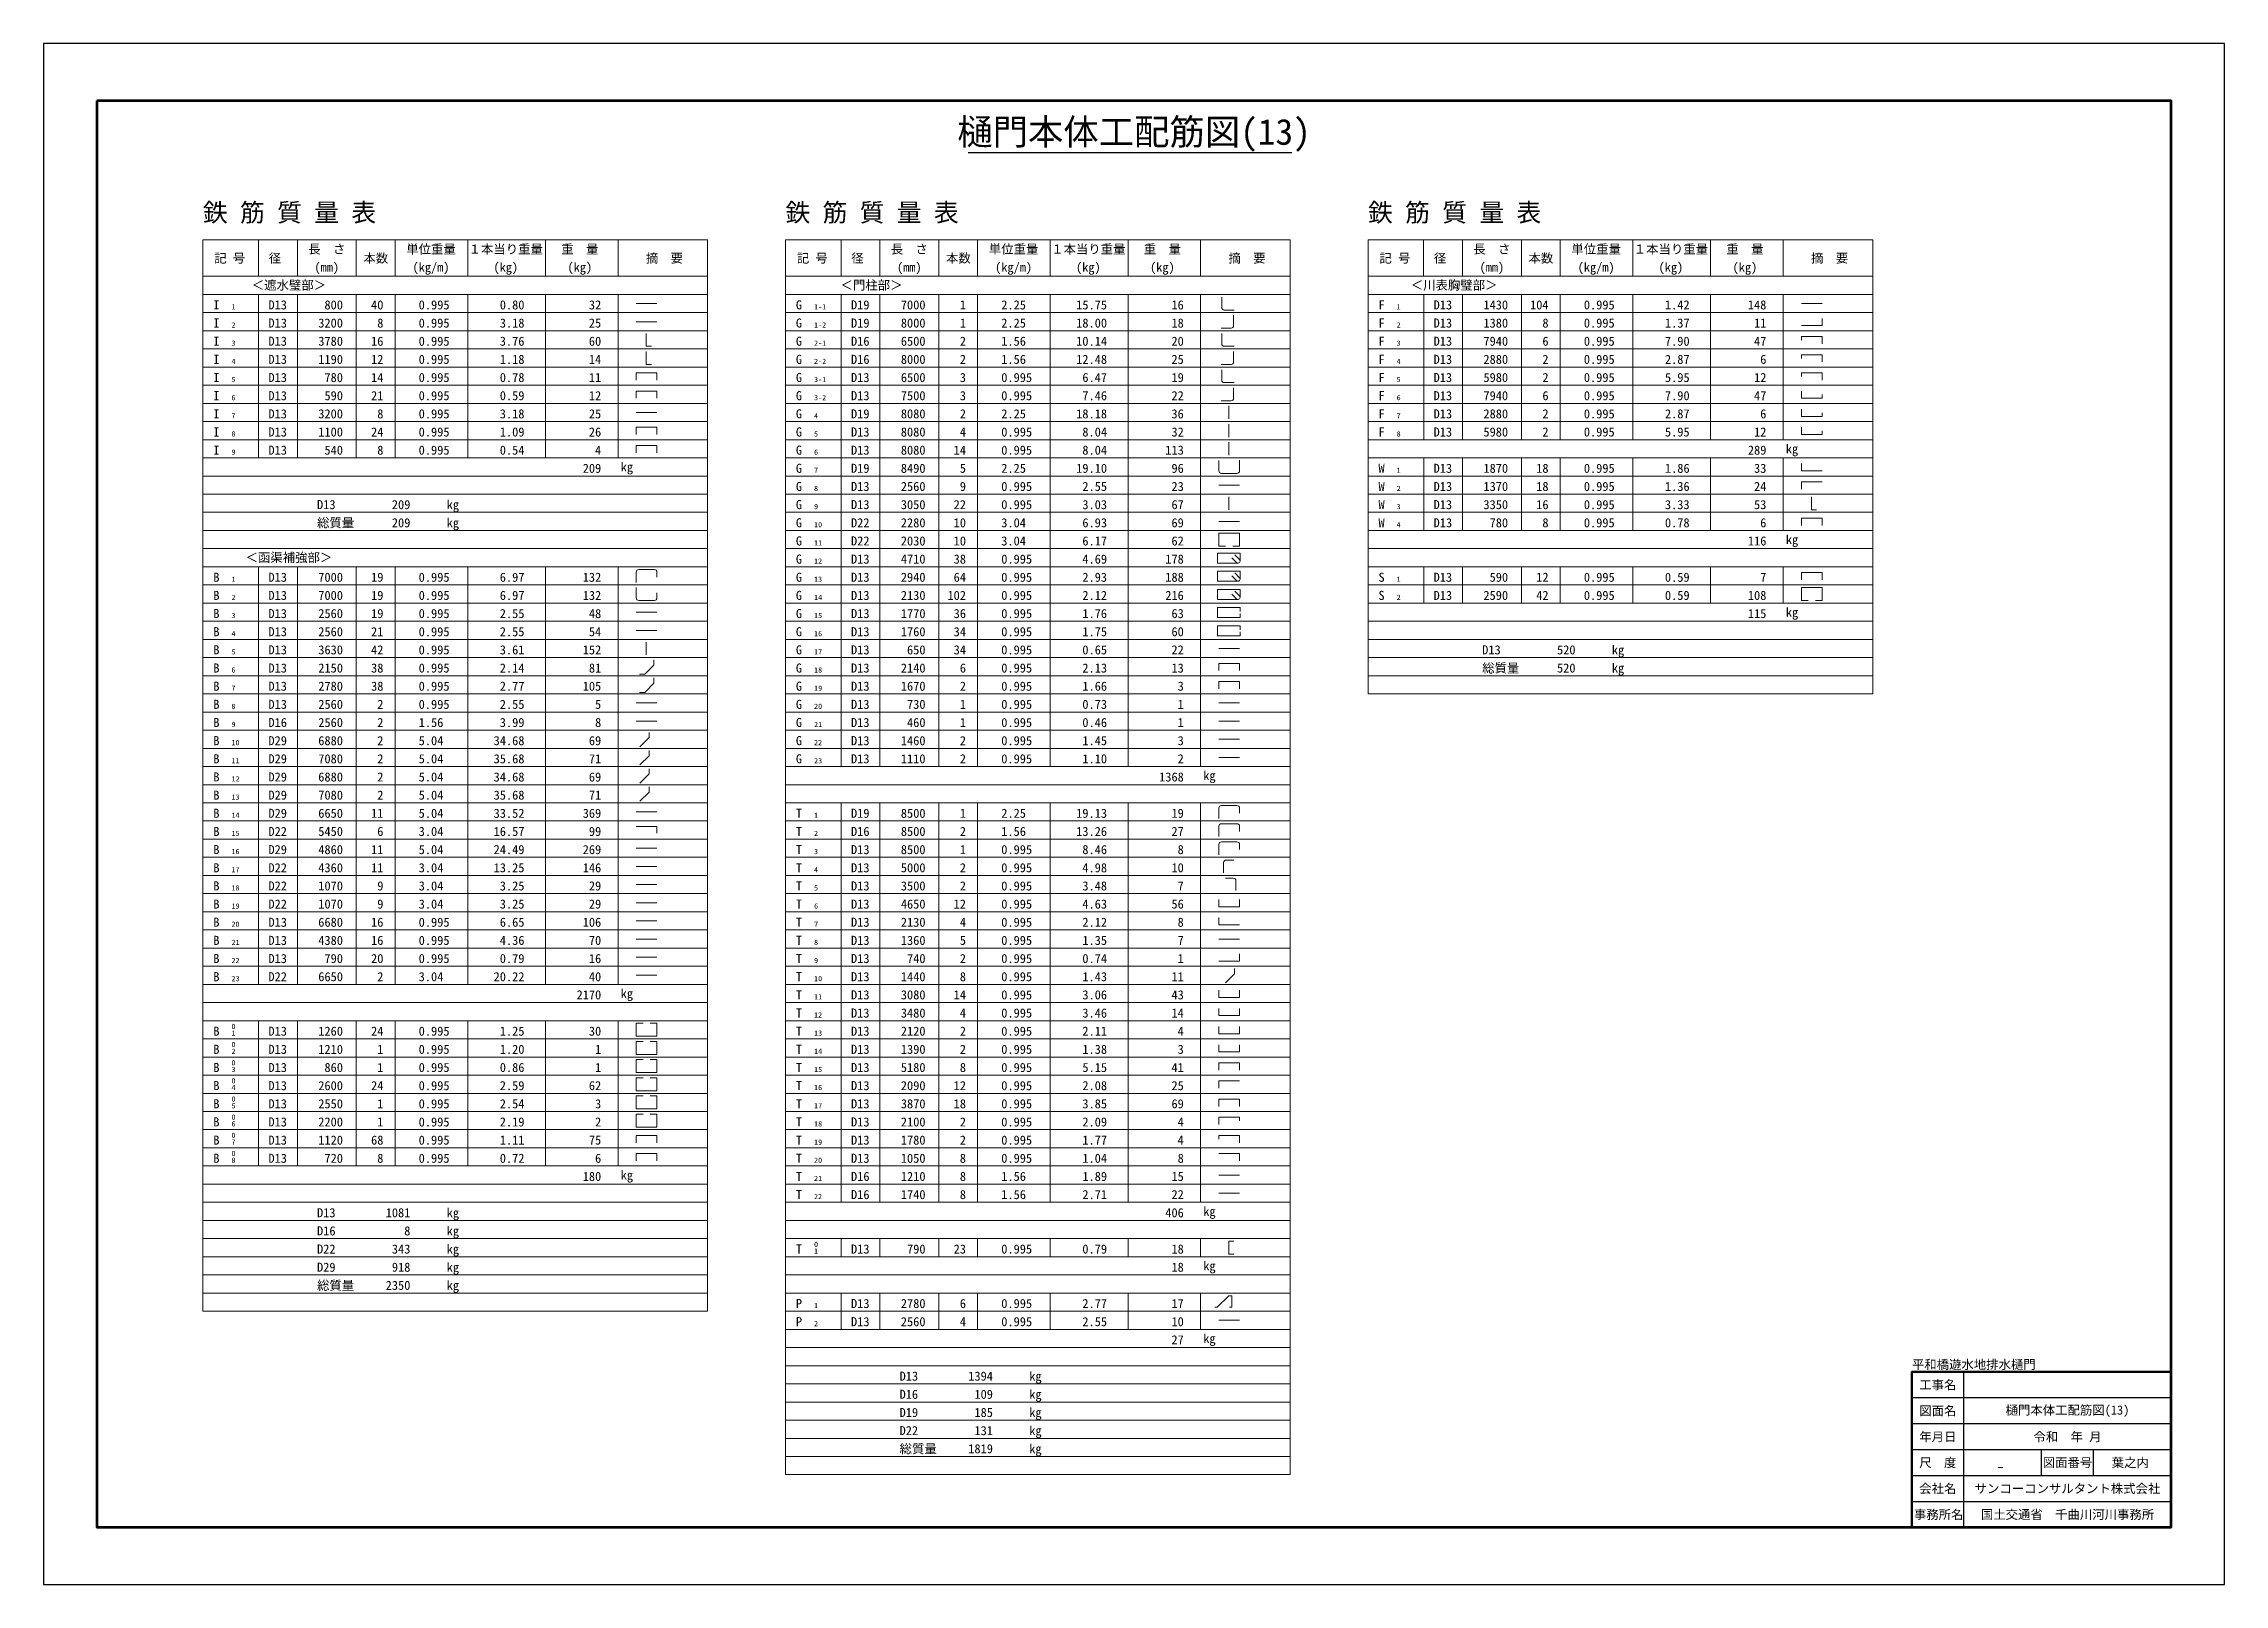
# Model space of a CAD drawing. Header units: millimetres. Extents: x 169470 to 758170, y -17820 to 11880.
# Drawn here: x 674070 to 716120, y -17820 to 11880 of the extents above; entities that cross this region are included whole.
import ezdxf
from ezdxf.enums import TextEntityAlignment as Align

# ---------------------------------------------------------------- set-up
doc = ezdxf.new("R2010")
doc.units = ezdxf.units.MM
doc.header["$LTSCALE"] = 50
doc.layers.get('Defpoints').update_dxf_attribs({"color": 151})
for name, color, linetype, lineweight in [('D-MTR-TXT', 7, 'Continuous', 13), ('D-STR-TXT', 7, 'Continuous', 13), ('D-TTL', 2, 'Continuous', 140), ('D-TTL-FRAM', 2, 'Continuous', 50), ('D-TTL-LINE', 7, 'Continuous', 25), ('D-TTL-TXT', 7, 'Continuous', 25)]:
    doc.layers.add(name, color=color, linetype=linetype, lineweight=lineweight)
doc.styles.add('MS ゴシック', font='MS Gothic.ttf')
doc.styles.add('YOKO_GOTHIC', font='MS Gothic.ttf')

msp = doc.modelspace()

# ---------------------------------------------------------------- texts
at = {"layer": 'D-MTR-TXT', "style": 'MS ゴシック'}
for s, p in [('＜遮水璧部＞', (678800.25, 7228.7)), ('＜門柱部＞', (690033.48, 7228.7)), ('＜川表胸璧部＞', (701266.93, 7228.7)), ('＜函渠補強部＞', (678800.25, 1978.7))]:
    msp.add_text(s, height=175, dxfattribs=at).set_placement(p, align=Align.MIDDLE)
for s, height, p in [('I ', 175, (677341.68, 6756.64)), ('1', 100, (677691.68, 6756.64)), ('0.995', 175, (681301.68, 6756.64)), ('G ', 175, (688574.91, 6756.64)), ('1-1', 100, (688924.91, 6756.64)), ('2.25 ', 175, (692534.91, 6756.64)), ('F ', 175, (699808.37, 6756.64)), ('1', 100, (700158.37, 6756.64)), ('0.995', 175, (703768.37, 6756.64)), ('I ', 175, (677341.68, 6406.64)), ('2', 100, (677691.68, 6406.64)), ('0.995', 175, (681301.68, 6406.64)), ('G ', 175, (688574.91, 6406.64)), ('1-2', 100, (688924.91, 6406.64)), ('2.25 ', 175, (692534.91, 6406.64)), ('F ', 175, (699808.37, 6406.64)), ('2', 100, (700158.37, 6406.64)), ('0.995', 175, (703768.37, 6406.64)), ('I ', 175, (677341.68, 6056.64)), ('3', 100, (677691.68, 6056.64)), ('0.995', 175, (681301.68, 6056.64)), ('G ', 175, (688574.91, 6056.64)), ('2-1', 100, (688924.91, 6056.64)), ('1.56 ', 175, (692534.91, 6056.64)), ('F ', 175, (699808.37, 6056.64)), ('3', 100, (700158.37, 6056.64)), ('0.995', 175, (703768.37, 6056.64)), ('I ', 175, (677341.68, 5706.64)), ('I ', 175, (677341.68, 5356.64)), ('4', 100, (677691.68, 5706.64)), ('0.995', 175, (681301.68, 5706.64)), ('0.995', 175, (681301.68, 5356.64)), ('G ', 175, (688574.91, 5706.64)), ('G ', 175, (688574.91, 5356.64)), ('2-2', 100, (688924.91, 5706.64)), ('0.995', 175, (692534.91, 5356.64)), ('1.56 ', 175, (692534.91, 5706.64)), ('F ', 175, (699808.37, 5706.64)), ('F ', 175, (699808.37, 5356.64)), ('4', 100, (700158.37, 5706.64)), ('0.995', 175, (703768.37, 5706.64)), ('0.995', 175, (703768.37, 5356.64)), ('I ', 175, (677341.68, 5006.64)), ('5', 100, (677691.68, 5356.64)), ('6', 100, (677691.68, 5006.64)), ('0.995', 175, (681301.68, 5006.64)), ('G ', 175, (688574.91, 5006.64)), ('3-1', 100, (688924.91, 5356.64)), ('3-2', 100, (688924.91, 5006.64)), ('0.995', 175, (692534.91, 5006.64)), ('F ', 175, (699808.37, 5006.64)), ('5', 100, (700158.37, 5356.64)), ('6', 100, (700158.37, 5006.64)), ('0.995', 175, (703768.37, 5006.64)), ('I ', 175, (677341.68, 4656.64)), ('7', 100, (677691.68, 4656.64)), ('0.995', 175, (681301.68, 4656.64)), ('G ', 175, (688574.91, 4656.64)), ('4', 100, (688924.91, 4656.64)), ('2.25 ', 175, (692534.91, 4656.64)), ('F ', 175, (699808.37, 4656.64)), ('7', 100, (700158.37, 4656.64)), ('0.995', 175, (703768.37, 4656.64)), ('I ', 175, (677341.68, 4306.64)), ('8', 100, (677691.68, 4306.64)), ('0.995', 175, (681301.68, 4306.64)), ('G ', 175, (688574.91, 4306.64)), ('5', 100, (688924.91, 4306.64)), ('0.995', 175, (692534.91, 4306.64)), ('F ', 175, (699808.37, 4306.64)), ('8', 100, (700158.37, 4306.64)), ('0.995', 175, (703768.37, 4306.64)), ('I ', 175, (677341.68, 3956.64)), ('9', 100, (677691.68, 3956.64)), ('0.995', 175, (681301.68, 3956.64)), ('G ', 175, (688574.91, 3956.64)), ('G ', 175, (688574.91, 3606.64)), ('6', 100, (688924.91, 3956.64)), ('0.995', 175, (692534.91, 3956.64)), ('G ', 175, (688574.91, 3256.64)), ('7', 100, (688924.91, 3606.64)), ('2.25 ', 175, (692534.91, 3606.64)), ('0.995', 175, (692534.91, 3256.64)), ('W ', 175, (699808.37, 3606.64)), ('W ', 175, (699808.37, 3256.64)), ('1', 100, (700158.37, 3606.64)), ('0.995', 175, (703768.37, 3606.64)), ('0.995', 175, (703768.37, 3256.64)), ('D13', 175, (679341.68, 2906.64)), ('kg', 175, (681841.68, 2906.64)), ('G ', 175, (688574.91, 2906.64)), ('8', 100, (688924.91, 3256.64)), ('9', 100, (688924.91, 2906.64)), ('0.995', 175, (692534.91, 2906.64)), ('W ', 175, (699808.37, 2906.64)), ('3', 100, (700158.37, 2906.64)), ('2', 100, (700158.37, 3256.64)), ('0.995', 175, (703768.37, 2906.64)), ('総質量', 175, (679341.68, 2556.64)), ('kg', 175, (681841.68, 2556.64)), ('G ', 175, (688574.91, 2556.64)), ('10', 100, (688924.91, 2556.64)), ('3.04 ', 175, (692534.91, 2556.64)), ('W ', 175, (699808.37, 2556.64)), ('4', 100, (700158.37, 2556.64)), ('0.995', 175, (703768.37, 2556.64)), ('G ', 175, (688574.91, 2206.64)), ('11', 100, (688924.91, 2206.64)), ('3.04 ', 175, (692534.91, 2206.64)), ('G ', 175, (688574.91, 1856.64)), ('G ', 175, (688574.91, 1506.64)), ('12', 100, (688924.91, 1856.64)), ('0.995', 175, (692534.91, 1856.64)), ('S ', 175, (699808.37, 1506.64)), ('B ', 175, (677341.68, 1506.64)), ('B ', 175, (677341.68, 1156.64)), ('1', 100, (677691.68, 1506.64)), ('0.995', 175, (681301.68, 1506.64)), ('0.995', 175, (681301.68, 1156.64)), ('G ', 175, (688574.91, 1156.64)), ('13', 100, (688924.91, 1506.64)), ('0.995', 175, (692534.91, 1506.64)), ('0.995', 175, (692534.91, 1156.64)), ('S ', 175, (699808.37, 1156.64)), ('1', 100, (700158.37, 1506.64)), ('0.995', 175, (703768.37, 1506.64)), ('0.995', 175, (703768.37, 1156.64)), ('B ', 175, (677341.68, 806.64)), ('3', 100, (677691.68, 806.64)), ('2', 100, (677691.68, 1156.64)), ('0.995', 175, (681301.68, 806.64)), ('G ', 175, (688574.91, 806.64)), ('14', 100, (688924.91, 1156.64)), ('15', 100, (688924.91, 806.64)), ('0.995', 175, (692534.91, 806.64)), ('2', 100, (700158.37, 1156.64)), ('B ', 175, (677341.68, 456.64)), ('4', 100, (677691.68, 456.64)), ('0.995', 175, (681301.68, 456.64)), ('G ', 175, (688574.91, 456.64)), ('16', 100, (688924.91, 456.64)), ('0.995', 175, (692534.91, 456.64)), ('B ', 175, (677341.68, 106.64)), ('5', 100, (677691.68, 106.64)), ('0.995', 175, (681301.68, 106.64)), ('G ', 175, (688574.91, 106.64)), ('17', 100, (688924.91, 106.64)), ('0.995', 175, (692534.91, 106.64)), ('D13', 175, (701808.37, 106.64)), ('kg', 175, (704308.37, 106.64)), ('B ', 175, (677341.68, -243.36)), ('B ', 175, (677341.68, -593.36)), ('6', 100, (677691.68, -243.36)), ('0.995', 175, (681301.68, -243.36)), ('0.995', 175, (681301.68, -593.36)), ('G ', 175, (688574.91, -243.36)), ('G ', 175, (688574.91, -593.36)), ('18', 100, (688924.91, -243.36)), ('0.995', 175, (692534.91, -243.36)), ('0.995', 175, (692534.91, -593.36)), ('総質量', 175, (701808.37, -243.36)), ('kg', 175, (704308.37, -243.36)), ('B ', 175, (677341.68, -943.36)), ('7', 100, (677691.68, -593.36)), ('0.995', 175, (681301.68, -943.36)), ('G ', 175, (688574.91, -943.36)), ('19', 100, (688924.91, -593.36)), ('0.995', 175, (692534.91, -943.36)), ('B ', 175, (677341.68, -1293.36)), ('8', 100, (677691.68, -943.36)), ('9', 100, (677691.68, -1293.36)), ('1.56 ', 175, (681301.68, -1293.36)), ('G ', 175, (688574.91, -1293.36)), ('20', 100, (688924.91, -943.36)), ('21', 100, (688924.91, -1293.36)), ('0.995', 175, (692534.91, -1293.36)), ('B ', 175, (677341.68, -1643.36)), ('10', 100, (677691.68, -1643.36)), ('5.04 ', 175, (681301.68, -1643.36)), ('G ', 175, (688574.91, -1643.36)), ('22', 100, (688924.91, -1643.36)), ('0.995', 175, (692534.91, -1643.36)), ('B ', 175, (677341.68, -1993.36)), ('11', 100, (677691.68, -1993.36)), ('5.04 ', 175, (681301.68, -1993.36)), ('G ', 175, (688574.91, -1993.36)), ('23', 100, (688924.91, -1993.36)), ('0.995', 175, (692534.91, -1993.36)), ('B ', 175, (677341.68, -2343.36)), ('B ', 175, (677341.68, -2693.36)), ('12', 100, (677691.68, -2343.36)), ('5.04 ', 175, (681301.68, -2343.36)), ('5.04 ', 175, (681301.68, -2693.36)), ('B ', 175, (677341.68, -3043.36)), ('13', 100, (677691.68, -2693.36)), ('5.04 ', 175, (681301.68, -3043.36)), ('T ', 175, (688574.91, -3043.36)), ('2.25 ', 175, (692534.91, -3043.36)), ('B ', 175, (677341.68, -3393.36)), ('14', 100, (677691.68, -3043.36)), ('15', 100, (677691.68, -3393.36)), ('3.04 ', 175, (681301.68, -3393.36)), ('T ', 175, (688574.91, -3393.36)), ('2', 100, (688924.91, -3393.36)), ('1', 100, (688924.91, -3043.36)), ('1.56 ', 175, (692534.91, -3393.36)), ('B ', 175, (677341.68, -3743.36)), ('16', 100, (677691.68, -3743.36)), ('5.04 ', 175, (681301.68, -3743.36)), ('T ', 175, (688574.91, -3743.36)), ('3', 100, (688924.91, -3743.36)), ('0.995', 175, (692534.91, -3743.36)), ('B ', 175, (677341.68, -4093.36)), ('17', 100, (677691.68, -4093.36)), ('3.04 ', 175, (681301.68, -4093.36)), ('T ', 175, (688574.91, -4093.36)), ('4', 100, (688924.91, -4093.36)), ('0.995', 175, (692534.91, -4093.36)), ('B ', 175, (677341.68, -4443.36)), ('B ', 175, (677341.68, -4793.36)), ('18', 100, (677691.68, -4443.36)), ('3.04 ', 175, (681301.68, -4443.36)), ('3.04 ', 175, (681301.68, -4793.36)), ('T ', 175, (688574.91, -4443.36)), ('T ', 175, (688574.91, -4793.36)), ('5', 100, (688924.91, -4443.36)), ('0.995', 175, (692534.91, -4443.36)), ('0.995', 175, (692534.91, -4793.36)), ('B ', 175, (677341.68, -5143.36)), ('20', 100, (677691.68, -5143.36)), ('19', 100, (677691.68, -4793.36)), ('0.995', 175, (681301.68, -5143.36)), ('T ', 175, (688574.91, -5143.36)), ('6', 100, (688924.91, -4793.36)), ('0.995', 175, (692534.91, -5143.36)), ('B ', 175, (677341.68, -5493.36)), ('21', 100, (677691.68, -5493.36)), ('0.995', 175, (681301.68, -5493.36)), ('T ', 175, (688574.91, -5493.36)), ('8', 100, (688924.91, -5493.36)), ('7', 100, (688924.91, -5143.36)), ('0.995', 175, (692534.91, -5493.36)), ('B ', 175, (677341.68, -5843.36)), ('22', 100, (677691.68, -5843.36)), ('0.995', 175, (681301.68, -5843.36)), ('T ', 175, (688574.91, -5843.36)), ('9', 100, (688924.91, -5843.36)), ('0.995', 175, (692534.91, -5843.36)), ('B ', 175, (677341.68, -6193.36)), ('23', 100, (677691.68, -6193.36)), ('3.04 ', 175, (681301.68, -6193.36)), ('T ', 175, (688574.91, -6193.36)), ('10', 100, (688924.91, -6193.36)), ('0.995', 175, (692534.91, -6193.36)), ('T ', 175, (688574.91, -6543.36)), ('T ', 175, (688574.91, -6893.36)), ('11', 100, (688924.91, -6543.36)), ('0.995', 175, (692534.91, -6543.36)), ('0.995', 175, (692534.91, -6893.36)), ('B ', 175, (677341.68, -7243.36)), ('0', 100, (677691.68, -7113.36)), ('1', 100, (677691.68, -7243.36)), ('0.995', 175, (681301.68, -7243.36)), ('T ', 175, (688574.91, -7243.36)), ('12', 100, (688924.91, -6893.36)), ('13', 100, (688924.91, -7243.36)), ('0.995', 175, (692534.91, -7243.36)), ('B ', 175, (677341.68, -7593.36)), ('2', 100, (677691.68, -7593.36)), ('0', 100, (677691.68, -7463.36)), ('0.995', 175, (681301.68, -7593.36)), ('T ', 175, (688574.91, -7593.36)), ('14', 100, (688924.91, -7593.36)), ('0.995', 175, (692534.91, -7593.36)), ('B ', 175, (677341.68, -7943.36)), ('3', 100, (677691.68, -7943.36)), ('0', 100, (677691.68, -7813.36)), ('0.995', 175, (681301.68, -7943.36)), ('T ', 175, (688574.91, -7943.36)), ('15', 100, (688924.91, -7943.36)), ('0.995', 175, (692534.91, -7943.36)), ('B ', 175, (677341.68, -8293.36)), ('4', 100, (677691.68, -8293.36)), ('0', 100, (677691.68, -8163.36)), ('0.995', 175, (681301.68, -8293.36)), ('T ', 175, (688574.91, -8293.36)), ('16', 100, (688924.91, -8293.36)), ('0.995', 175, (692534.91, -8293.36)), ('B ', 175, (677341.68, -8643.36)), ('B ', 175, (677341.68, -8993.36)), ('5', 100, (677691.68, -8643.36)), ('0', 100, (677691.68, -8513.36)), ('0', 100, (677691.68, -8863.36)), ('0.995', 175, (681301.68, -8643.36)), ('0.995', 175, (681301.68, -8993.36)), ('T ', 175, (688574.91, -8643.36)), ('T ', 175, (688574.91, -8993.36)), ('17', 100, (688924.91, -8643.36)), ('0.995', 175, (692534.91, -8643.36)), ('0.995', 175, (692534.91, -8993.36)), ('B ', 175, (677341.68, -9343.36)), ('0', 100, (677691.68, -9213.36)), ('6', 100, (677691.68, -8993.36)), ('7', 100, (677691.68, -9343.36)), ('0.995', 175, (681301.68, -9343.36)), ('T ', 175, (688574.91, -9343.36)), ('18', 100, (688924.91, -8993.36)), ('19', 100, (688924.91, -9343.36)), ('0.995', 175, (692534.91, -9343.36)), ('B ', 175, (677341.68, -9693.36)), ('8', 100, (677691.68, -9693.36)), ('0', 100, (677691.68, -9563.36)), ('0.995', 175, (681301.68, -9693.36)), ('T ', 175, (688574.91, -9693.36)), ('20', 100, (688924.91, -9693.36)), ('0.995', 175, (692534.91, -9693.36)), ('T ', 175, (688575.14, -10043.36)), ('21', 100, (688925.14, -10043.36)), ('1.56 ', 175, (692535.14, -10043.36)), ('T ', 175, (688575.14, -10393.36)), ('22', 100, (688925.14, -10393.36)), ('1.56 ', 175, (692535.14, -10393.36)), ('D13', 175, (679341.68, -10743.36)), ('D16', 175, (679341.68, -11093.36)), ('kg', 175, (681841.68, -10743.36)), ('kg', 175, (681841.68, -11093.36)), ('D22', 175, (679341.68, -11443.36)), ('kg', 175, (681841.68, -11443.36)), ('T', 175, (688574.91, -11443.36)), ('0', 100, (688924.91, -11313.36)), ('1', 100, (688924.91, -11443.36)), ('0.995', 175, (692534.91, -11443.36)), ('D29', 175, (679341.68, -11793.36)), ('kg', 175, (681841.68, -11793.36)), ('総質量', 175, (679341.68, -12143.36)), ('kg', 175, (681841.68, -12143.36)), ('P ', 175, (688574.91, -12493.36)), ('1', 100, (688924.91, -12493.36)), ('0.995', 175, (692534.91, -12493.36)), ('P ', 175, (688574.91, -12843.36)), ('2', 100, (688924.91, -12843.36)), ('0.995', 175, (692534.91, -12843.36)), ('D13', 175, (690574.91, -13893.36)), ('kg', 175, (693074.91, -13893.36)), ('D16', 175, (690574.91, -14243.36)), ('kg', 175, (693074.91, -14243.36)), ('D19', 175, (690574.91, -14593.36)), ('kg', 175, (693074.91, -14593.36)), ('総質量', 175, (690574.91, -15293.36)), ('D22', 175, (690574.91, -14943.36)), ('kg', 175, (693074.91, -14943.36)), ('kg', 175, (693074.91, -15293.36))]:
    msp.add_text(s, height=height, dxfattribs=at).set_placement(p)
for s, p in [('D13', (678761.68, 6756.64)), ('800', (679841.68, 6756.64)), ('40', (680621.68, 6756.64)), ('32', (684821.68, 6756.64)), ('D19', (689994.91, 6756.64)), ('7000', (691074.91, 6756.64)), ('1', (691854.91, 6756.64)), ('15.75', (694574.91, 6756.64)), ('16', (696054.91, 6756.64)), ('D13', (701228.37, 6756.64)), ('1430', (702308.37, 6756.64)), ('104', (703088.37, 6756.64)), ('1.42', (705808.37, 6756.64)), ('148', (707288.37, 6756.64)), ('D13', (678761.68, 6406.64)), ('3200', (679841.68, 6406.64)), ('8', (680621.68, 6406.64)), ('3.18', (683341.68, 6406.64)), ('25', (684821.68, 6406.64)), ('D19', (689994.91, 6406.64)), ('8000', (691074.91, 6406.64)), ('1', (691854.91, 6406.64)), ('18.00', (694574.91, 6406.64)), ('18', (696054.91, 6406.64)), ('D13', (701228.37, 6406.64)), ('1380', (702308.37, 6406.64)), ('8', (703088.37, 6406.64)), ('1.37', (705808.37, 6406.64)), ('11', (707288.37, 6406.64)), ('D13', (678761.68, 6056.64)), ('3780', (679841.68, 6056.64)), ('16', (680621.68, 6056.64)), ('3.76', (683341.68, 6056.64)), ('60', (684821.68, 6056.64)), ('D16', (689994.91, 6056.64)), ('6500', (691074.91, 6056.64)), ('2', (691854.91, 6056.64)), ('10.14', (694574.91, 6056.64)), ('20', (696054.91, 6056.64)), ('D13', (701228.37, 6056.64)), ('7940', (702308.37, 6056.64)), ('6', (703088.37, 6056.64)), ('7.90', (705808.37, 6056.64)), ('47', (707288.37, 6056.64)), ('D13', (678761.68, 5706.64)), ('D13', (678761.68, 5356.64)), ('1190', (679841.68, 5706.64)), ('780', (679841.68, 5356.64)), ('12', (680621.68, 5706.64)), ('14', (680621.68, 5356.64)), ('0.78', (683341.68, 5356.64)), ('1.18', (683341.68, 5706.64)), ('14', (684821.68, 5706.64)), ('11', (684821.68, 5356.64)), ('D16', (689994.91, 5706.64)), ('D13', (689994.91, 5356.64)), ('8000', (691074.91, 5706.64)), ('6500', (691074.91, 5356.64)), ('3', (691854.91, 5356.64)), ('2', (691854.91, 5706.64)), ('12.48', (694574.91, 5706.64)), ('6.47', (694574.91, 5356.64)), ('25', (696054.91, 5706.64)), ('19', (696054.91, 5356.64)), ('D13', (701228.37, 5706.64)), ('D13', (701228.37, 5356.64)), ('5980', (702308.37, 5356.64)), ('2880', (702308.37, 5706.64)), ('2', (703088.37, 5706.64)), ('2', (703088.37, 5356.64)), ('5.95', (705808.37, 5356.64)), ('2.87', (705808.37, 5706.64)), ('12', (707288.37, 5356.64)), ('6', (707288.37, 5706.64)), ('D13', (678761.68, 5006.64)), ('590', (679841.68, 5006.64)), ('21', (680621.68, 5006.64)), ('0.59', (683341.68, 5006.64)), ('12', (684821.68, 5006.64)), ('D13', (689994.91, 5006.64)), ('7500', (691074.91, 5006.64)), ('3', (691854.91, 5006.64)), ('7.46', (694574.91, 5006.64)), ('22', (696054.91, 5006.64)), ('D13', (701228.37, 5006.64)), ('7940', (702308.37, 5006.64)), ('6', (703088.37, 5006.64)), ('7.90', (705808.37, 5006.64)), ('47', (707288.37, 5006.64)), ('D13', (678761.68, 4656.64)), ('3200', (679841.68, 4656.64)), ('8', (680621.68, 4656.64)), ('3.18', (683341.68, 4656.64)), ('25', (684821.68, 4656.64)), ('D19', (689994.91, 4656.64)), ('8080', (691074.91, 4656.64)), ('2', (691854.91, 4656.64)), ('18.18', (694574.91, 4656.64)), ('36', (696054.91, 4656.64)), ('D13', (701228.37, 4656.64)), ('2880', (702308.37, 4656.64)), ('2', (703088.37, 4656.64)), ('2.87', (705808.37, 4656.64)), ('6', (707288.37, 4656.64)), ('D13', (678761.68, 4306.64)), ('1100', (679841.68, 4306.64)), ('24', (680621.68, 4306.64)), ('1.09', (683341.68, 4306.64)), ('26', (684821.68, 4306.64)), ('D13', (689994.91, 4306.64)), ('8080', (691074.91, 4306.64)), ('4', (691854.91, 4306.64)), ('8.04', (694574.91, 4306.64)), ('32', (696054.91, 4306.64)), ('D13', (701228.37, 4306.64)), ('5980', (702308.37, 4306.64)), ('2', (703088.37, 4306.64)), ('5.95', (705808.37, 4306.64)), ('12', (707288.37, 4306.64)), ('D13', (678761.68, 3956.64)), ('540', (679841.68, 3956.64)), ('8', (680621.68, 3956.64)), ('0.54', (683341.68, 3956.64)), ('4', (684821.68, 3956.64)), ('D13', (689994.91, 3956.64)), ('8080', (691074.91, 3956.64)), ('14', (691854.91, 3956.64)), ('8.04', (694574.91, 3956.64)), ('113', (696054.91, 3956.64)), ('289', (707288.37, 3956.64)), ('209', (684821.68, 3606.64)), ('D19', (689994.91, 3606.64)), ('D13', (689994.91, 3256.64)), ('2560', (691074.91, 3256.64)), ('8490', (691074.91, 3606.64)), ('5', (691854.91, 3606.64)), ('9', (691854.91, 3256.64)), ('19.10', (694574.91, 3606.64)), ('2.55', (694574.91, 3256.64)), ('23', (696054.91, 3256.64)), ('96', (696054.91, 3606.64)), ('D13', (701228.37, 3606.64)), ('D13', (701228.37, 3256.64)), ('1870', (702308.37, 3606.64)), ('1370', (702308.37, 3256.64)), ('18', (703088.37, 3606.64)), ('18', (703088.37, 3256.64)), ('1.86', (705808.37, 3606.64)), ('1.36', (705808.37, 3256.64)), ('33', (707288.37, 3606.64)), ('24', (707288.37, 3256.64)), ('209', (681141.68, 2906.64)), ('D13', (689994.91, 2906.64)), ('3050', (691074.91, 2906.64)), ('22', (691854.91, 2906.64)), ('3.03', (694574.91, 2906.64)), ('67', (696054.91, 2906.64)), ('D13', (701228.37, 2906.64)), ('3350', (702308.37, 2906.64)), ('16', (703088.37, 2906.64)), ('3.33', (705808.37, 2906.64)), ('53', (707288.37, 2906.64)), ('209', (681141.68, 2556.64)), ('D22', (689994.91, 2556.64)), ('2280', (691074.91, 2556.64)), ('10', (691854.91, 2556.64)), ('6.93', (694574.91, 2556.64)), ('69', (696054.91, 2556.64)), ('D13', (701228.37, 2556.64)), ('780', (702308.37, 2556.64)), ('0.78', (705808.37, 2556.64)), ('D22', (689994.91, 2206.64)), ('2030', (691074.91, 2206.64)), ('10', (691854.91, 2206.64)), ('6.17', (694574.91, 2206.64)), ('62', (696054.91, 2206.64)), ('D13', (689994.91, 1856.64)), ('4710', (691074.91, 1856.64)), ('38', (691854.91, 1856.64)), ('4.69', (694574.91, 1856.64)), ('178', (696054.91, 1856.64)), ('D13', (678761.68, 1506.64)), ('D13', (678761.68, 1156.64)), ('7000', (679841.68, 1506.64)), ('7000', (679841.68, 1156.64)), ('19', (680621.68, 1506.64)), ('19', (680621.68, 1156.64)), ('6.97', (683341.68, 1506.64)), ('6.97', (683341.68, 1156.64)), ('132', (684821.68, 1506.64)), ('132', (684821.68, 1156.64)), ('D13', (689994.91, 1506.64)), ('D13', (689994.91, 1156.64)), ('2940', (691074.91, 1506.64)), ('2130', (691074.91, 1156.64)), ('64', (691854.91, 1506.64)), ('2.93', (694574.91, 1506.64)), ('2.12', (694574.91, 1156.64)), ('188', (696054.91, 1506.64)), ('D13', (701228.37, 1506.64)), ('D13', (701228.37, 1156.64)), ('590', (702308.37, 1506.64)), ('42', (703088.37, 1156.64)), ('12', (703088.37, 1506.64)), ('0.59', (705808.37, 1506.64)), ('0.59', (705808.37, 1156.64)), ('7', (707288.37, 1506.64)), ('D13', (678761.68, 806.64)), ('2560', (679841.68, 806.64)), ('19', (680621.68, 806.64)), ('2.55', (683341.68, 806.64)), ('48', (684821.68, 806.64)), ('D13', (689994.91, 806.64)), ('1770', (691074.91, 806.64)), ('36', (691854.91, 806.64)), ('1.76', (694574.91, 806.64)), ('63', (696054.91, 806.64)), ('D13', (678761.68, 456.64)), ('2560', (679841.68, 456.64)), ('21', (680621.68, 456.64)), ('2.55', (683341.68, 456.64)), ('54', (684821.68, 456.64)), ('D13', (689994.91, 456.64)), ('1760', (691074.91, 456.64)), ('34', (691854.91, 456.64)), ('1.75', (694574.91, 456.64)), ('60', (696054.91, 456.64)), ('D13', (678761.68, 106.64)), ('3630', (679841.68, 106.64)), ('42', (680621.68, 106.64)), ('3.61', (683341.68, 106.64)), ('152', (684821.68, 106.64)), ('D13', (689994.91, 106.64)), ('650', (691074.91, 106.64)), ('34', (691854.91, 106.64)), ('0.65', (694574.91, 106.64)), ('22', (696054.91, 106.64)), ('D13', (678761.68, -243.36)), ('D13', (678761.68, -593.36)), ('2150', (679841.68, -243.36)), ('2780', (679841.68, -593.36)), ('38', (680621.68, -243.36)), ('38', (680621.68, -593.36)), ('2.14', (683341.68, -243.36)), ('2.77', (683341.68, -593.36)), ('105', (684821.68, -593.36)), ('81', (684821.68, -243.36)), ('D13', (689994.91, -243.36)), ('D13', (689994.91, -593.36)), ('2140', (691074.91, -243.36)), ('1670', (691074.91, -593.36)), ('2', (691854.91, -593.36)), ('6', (691854.91, -243.36)), ('2.13', (694574.91, -243.36)), ('1.66', (694574.91, -593.36)), ('13', (696054.91, -243.36)), ('3', (696054.91, -593.36)), ('D13', (678761.68, -943.36)), ('2560', (679841.68, -943.36)), ('2', (680621.68, -943.36)), ('2.55', (683341.68, -943.36)), ('5', (684821.68, -943.36)), ('D13', (689994.91, -943.36)), ('730', (691074.91, -943.36)), ('1', (691854.91, -943.36)), ('0.73', (694574.91, -943.36)), ('1', (696054.91, -943.36)), ('D16', (678761.68, -1293.36)), ('2560', (679841.68, -1293.36)), ('2', (680621.68, -1293.36)), ('3.99', (683341.68, -1293.36)), ('8', (684821.68, -1293.36)), ('D13', (689994.91, -1293.36)), ('460', (691074.91, -1293.36)), ('1', (691854.91, -1293.36)), ('0.46', (694574.91, -1293.36)), ('D29', (678761.68, -1643.36)), ('6880', (679841.68, -1643.36)), ('2', (680621.68, -1643.36)), ('34.68', (683341.68, -1643.36)), ('69', (684821.68, -1643.36)), ('D13', (689994.91, -1643.36)), ('1460', (691074.91, -1643.36)), ('2', (691854.91, -1643.36)), ('1.45', (694574.91, -1643.36)), ('3', (696054.91, -1643.36)), ('D29', (678761.68, -1993.36)), ('7080', (679841.68, -1993.36)), ('2', (680621.68, -1993.36)), ('35.68', (683341.68, -1993.36)), ('71', (684821.68, -1993.36)), ('D13', (689994.91, -1993.36)), ('1110', (691074.91, -1993.36)), ('2', (691854.91, -1993.36)), ('1.10', (694574.91, -1993.36)), ('2', (696054.91, -1993.36)), ('D29', (678761.68, -2343.36)), ('D29', (678761.68, -2693.36)), ('6880', (679841.68, -2343.36)), ('7080', (679841.68, -2693.36)), ('2', (680621.68, -2343.36)), ('2', (680621.68, -2693.36)), ('34.68', (683341.68, -2343.36)), ('35.68', (683341.68, -2693.36)), ('69', (684821.68, -2343.36)), ('D29', (678761.68, -3043.36)), ('6650', (679841.68, -3043.36)), ('11', (680621.68, -3043.36)), ('33.52', (683341.68, -3043.36)), ('369', (684821.68, -3043.36)), ('71', (684821.68, -2693.36)), ('D19', (689994.91, -3043.36)), ('8500', (691074.91, -3043.36)), ('1', (691854.91, -3043.36)), ('19.13', (694574.91, -3043.36)), ('19', (696054.91, -3043.36)), ('D22', (678761.68, -3393.36)), ('5450', (679841.68, -3393.36)), ('6', (680621.68, -3393.36)), ('16.57', (683341.68, -3393.36)), ('99', (684821.68, -3393.36)), ('D16', (689994.91, -3393.36)), ('8500', (691074.91, -3393.36)), ('2', (691854.91, -3393.36)), ('13.26', (694574.91, -3393.36)), ('27', (696054.91, -3393.36)), ('D29', (678761.68, -3743.36)), ('4860', (679841.68, -3743.36)), ('11', (680621.68, -3743.36)), ('24.49', (683341.68, -3743.36)), ('269', (684821.68, -3743.36)), ('D13', (689994.91, -3743.36)), ('8500', (691074.91, -3743.36)), ('1', (691854.91, -3743.36)), ('8.46', (694574.91, -3743.36)), ('8', (696054.91, -3743.36)), ('D22', (678761.68, -4093.36)), ('4360', (679841.68, -4093.36)), ('11', (680621.68, -4093.36)), ('13.25', (683341.68, -4093.36)), ('146', (684821.68, -4093.36)), ('D13', (689994.91, -4093.36)), ('5000', (691074.91, -4093.36)), ('2', (691854.91, -4093.36)), ('4.98', (694574.91, -4093.36)), ('10', (696054.91, -4093.36)), ('D22', (678761.68, -4443.36)), ('D22', (678761.68, -4793.36)), ('1070', (679841.68, -4443.36)), ('1070', (679841.68, -4793.36)), ('9', (680621.68, -4443.36)), ('9', (680621.68, -4793.36)), ('3.25', (683341.68, -4443.36)), ('3.25', (683341.68, -4793.36)), ('29', (684821.68, -4443.36)), ('29', (684821.68, -4793.36)), ('D13', (689994.91, -4443.36)), ('D13', (689994.91, -4793.36)), ('4650', (691074.91, -4793.36)), ('3500', (691074.91, -4443.36)), ('12', (691854.91, -4793.36)), ('2', (691854.91, -4443.36)), ('4.63', (694574.91, -4793.36)), ('3.48', (694574.91, -4443.36)), ('56', (696054.91, -4793.36)), ('7', (696054.91, -4443.36)), ('D13', (678761.68, -5143.36)), ('6680', (679841.68, -5143.36)), ('16', (680621.68, -5143.36)), ('6.65', (683341.68, -5143.36)), ('106', (684821.68, -5143.36)), ('D13', (689994.91, -5143.36)), ('2130', (691074.91, -5143.36)), ('4', (691854.91, -5143.36)), ('2.12', (694574.91, -5143.36)), ('8', (696054.91, -5143.36)), ('D13', (678761.68, -5493.36)), ('4380', (679841.68, -5493.36)), ('16', (680621.68, -5493.36)), ('4.36', (683341.68, -5493.36)), ('70', (684821.68, -5493.36)), ('D13', (689994.91, -5493.36)), ('1360', (691074.91, -5493.36)), ('5', (691854.91, -5493.36)), ('1.35', (694574.91, -5493.36)), ('7', (696054.91, -5493.36)), ('D13', (678761.68, -5843.36)), ('790', (679841.68, -5843.36)), ('20', (680621.68, -5843.36)), ('0.79', (683341.68, -5843.36)), ('16', (684821.68, -5843.36)), ('D13', (689994.91, -5843.36)), ('740', (691074.91, -5843.36)), ('2', (691854.91, -5843.36)), ('0.74', (694574.91, -5843.36)), ('1', (696054.91, -5843.36)), ('D22', (678761.68, -6193.36)), ('6650', (679841.68, -6193.36)), ('2', (680621.68, -6193.36)), ('20.22', (683341.68, -6193.36)), ('40', (684821.68, -6193.36)), ('D13', (689994.91, -6193.36)), ('1440', (691074.91, -6193.36)), ('8', (691854.91, -6193.36)), ('1.43', (694574.91, -6193.36)), ('11', (696054.91, -6193.36)), ('2170', (684821.68, -6543.36)), ('D13', (689994.91, -6543.36)), ('D13', (689994.91, -6893.36)), ('3080', (691074.91, -6543.36)), ('3480', (691074.91, -6893.36)), ('14', (691854.91, -6543.36)), ('4', (691854.91, -6893.36)), ('3.06', (694574.91, -6543.36)), ('3.46', (694574.91, -6893.36)), ('43', (696054.91, -6543.36)), ('14', (696054.91, -6893.36)), ('D13', (678761.68, -7243.36)), ('1260', (679841.68, -7243.36)), ('24', (680621.68, -7243.36)), ('1.25', (683341.68, -7243.36)), ('30', (684821.68, -7243.36)), ('D13', (689994.91, -7243.36)), ('2120', (691074.91, -7243.36)), ('2', (691854.91, -7243.36)), ('2.11', (694574.91, -7243.36)), ('4', (696054.91, -7243.36)), ('D13', (678761.68, -7593.36)), ('1210', (679841.68, -7593.36)), ('1', (680621.68, -7593.36)), ('1.20', (683341.68, -7593.36)), ('1', (684821.68, -7593.36)), ('D13', (689994.91, -7593.36)), ('1390', (691074.91, -7593.36)), ('2', (691854.91, -7593.36)), ('1.38', (694574.91, -7593.36)), ('3', (696054.91, -7593.36)), ('D13', (678761.68, -7943.36)), ('860', (679841.68, -7943.36)), ('1', (680621.68, -7943.36)), ('0.86', (683341.68, -7943.36)), ('1', (684821.68, -7943.36)), ('D13', (689994.91, -7943.36)), ('5180', (691074.91, -7943.36)), ('8', (691854.91, -7943.36)), ('5.15', (694574.91, -7943.36)), ('41', (696054.91, -7943.36)), ('D13', (678761.68, -8293.36)), ('2600', (679841.68, -8293.36)), ('24', (680621.68, -8293.36)), ('2.59', (683341.68, -8293.36)), ('62', (684821.68, -8293.36)), ('D13', (689994.91, -8293.36)), ('2090', (691074.91, -8293.36)), ('12', (691854.91, -8293.36)), ('2.08', (694574.91, -8293.36)), ('25', (696054.91, -8293.36)), ('D13', (678761.68, -8643.36)), ('D13', (678761.68, -8993.36)), ('2550', (679841.68, -8643.36)), ('2200', (679841.68, -8993.36)), ('1', (680621.68, -8643.36)), ('1', (680621.68, -8993.36)), ('2.54', (683341.68, -8643.36)), ('3', (684821.68, -8643.36)), ('2', (684821.68, -8993.36)), ('D13', (689994.91, -8643.36)), ('D13', (689994.91, -8993.36)), ('3870', (691074.91, -8643.36)), ('2100', (691074.91, -8993.36)), ('18', (691854.91, -8643.36)), ('2', (691854.91, -8993.36)), ('3.85', (694574.91, -8643.36)), ('2.09', (694574.91, -8993.36)), ('69', (696054.91, -8643.36)), ('4', (696054.91, -8993.36)), ('D13', (678761.68, -9343.36)), ('1120', (679841.68, -9343.36)), ('68', (680621.68, -9343.36)), ('1.11', (683341.68, -9343.36)), ('75', (684821.68, -9343.36)), ('D13', (689994.91, -9343.36)), ('1780', (691074.91, -9343.36)), ('2', (691854.91, -9343.36)), ('1.77', (694574.91, -9343.36)), ('4', (696054.91, -9343.36)), ('D13', (678761.68, -9693.36)), ('720', (679841.68, -9693.36)), ('8', (680621.68, -9693.36)), ('0.72', (683341.68, -9693.36)), ('6', (684821.68, -9693.36)), ('D13', (689994.91, -9693.36)), ('1050', (691074.91, -9693.36)), ('8', (691854.91, -9693.36)), ('1.04', (694574.91, -9693.36)), ('8', (696054.91, -9693.36)), ('180', (684821.68, -10043.36)), ('D16', (689995.14, -10043.36)), ('1210', (691075.14, -10043.36)), ('8', (691855.14, -10043.36)), ('1.89', (694575.14, -10043.36)), ('D16', (689995.14, -10393.36)), ('1740', (691075.14, -10393.36)), ('8', (691855.14, -10393.36)), ('2.71', (694575.14, -10393.36)), ('1081', (681141.68, -10743.36)), ('8', (681141.68, -11093.36)), ('343', (681141.68, -11443.36)), ('D13', (689994.91, -11443.36)), ('790', (691074.91, -11443.36)), ('23', (691854.91, -11443.36)), ('0.79', (694574.91, -11443.36)), ('18', (696054.91, -11443.36)), ('918', (681141.68, -11793.36)), ('18', (696054.91, -11793.36)), ('2350', (681141.68, -12143.36)), ('D13', (689994.91, -12493.36)), ('2780', (691074.91, -12493.36)), ('6', (691854.91, -12493.36)), ('2.77', (694574.91, -12493.36)), ('17', (696054.91, -12493.36)), ('D13', (689994.91, -12843.36)), ('2560', (691074.91, -12843.36)), ('4', (691854.91, -12843.36)), ('2.55', (694574.91, -12843.36)), ('27', (696054.91, -13193.36)), ('10', (696054.91, -12843.36)), ('109', (692374.91, -14243.36)), ('185', (692374.91, -14593.36)), ('131', (692374.91, -14943.36))]:
    msp.add_text(s, height=175, dxfattribs=at).set_placement(p, align=Align.RIGHT)
at = {"layer": 'D-MTR-TXT', "color": 1, "style": 'MS ゴシック'}
for s, p in [('0.80', (683341.68, 6756.64)), ('8', (703088.37, 2556.64)), ('6', (707288.37, 2556.64)), ('116', (707288.37, 2206.64)), ('102', (691854.91, 1156.64)), ('216', (696054.91, 1156.64)), ('2590', (702308.37, 1156.64)), ('108', (707288.37, 1156.64)), ('115', (707288.37, 806.64)), ('520', (703608.37, 106.64)), ('520', (703608.37, -243.36)), ('1', (696054.91, -1293.36)), ('1368', (696054.91, -2343.36)), ('2.19', (683341.68, -8993.36)), ('406', (696054.91, -10743.36)), ('1394', (692374.91, -13893.36)), ('1819', (692374.91, -15293.36))]:
    msp.add_text(s, height=175, dxfattribs=at).set_placement(p, align=Align.RIGHT)
at = {"layer": 'D-MTR-TXT', "color": 4, "style": 'MS ゴシック'}
for s, p in [('15', (696055.14, -10043.36)), ('22', (696055.14, -10393.36))]:
    msp.add_text(s, height=175, dxfattribs=at).set_placement(p, align=Align.RIGHT)
at = {"layer": 'D-STR-TXT', "style": 'YOKO_GOTHIC'}
for p in [(677140.61, 8345.09), (688373.83, 8345.09), (699607.06, 8345.09)]:
    msp.add_text('鉄 筋 質 量 表 ', height=350, dxfattribs=at).set_placement(p, align=Align.BOTTOM_LEFT)
for s, p in [('長  さ ', (679588.29, 7920.09)), ('単位重量 ', (681599, 7920.09)), ('１本当り重量 ', (683040.35, 7920.09)), ('重\u3000量 ', (684467.92, 7920.09)), ('長  さ ', (690821.51, 7920.09)), ('単位重量 ', (692832.22, 7920.09)), ('１本当り重量 ', (694273.58, 7920.09)), ('重\u3000量 ', (695701.14, 7920.09)), ('長  さ ', (702054.74, 7920.09)), ('単位重量 ', (704065.45, 7920.09)), ('１本当り重量 ', (705506.81, 7920.09)), ('重\u3000量 ', (706934.37, 7920.09)), ('記 号 ', (677717.7, 7745.09)), ('径 ', (678588.3, 7745.09)), ('(mm) ', (679588.29, 7570.09)), ('本数 ', (680534.15, 7745.09)), ('(kg/m) ', (681599, 7570.09)), ('(kg) ', (683040.35, 7570.09)), ('(kg) ', (684467.92, 7570.09)), ('摘\u3000要 ', (686100.11, 7745.09)), ('記 号 ', (688950.92, 7745.09)), ('径 ', (689821.52, 7745.09)), ('(mm) ', (690821.51, 7570.09)), ('本数 ', (691767.38, 7745.09)), ('(kg/m) ', (692832.22, 7570.09)), ('(kg) ', (694273.58, 7570.09)), ('(kg) ', (695701.14, 7570.09)), ('摘\u3000要 ', (697333.34, 7745.09)), ('記 号 ', (700184.15, 7745.09)), ('径 ', (701054.75, 7745.09)), ('(mm) ', (702054.74, 7570.09)), ('本数 ', (703000.61, 7745.09)), ('(kg/m) ', (704065.45, 7570.09)), ('(kg) ', (705506.81, 7570.09)), ('(kg) ', (706934.37, 7570.09)), ('摘\u3000要 ', (708566.56, 7745.09))]:
    msp.add_text(s, height=175, dxfattribs=at).set_placement(p, align=Align.MIDDLE_CENTER)
for p in [(685196.61, 3720.09), (707663.29, 4070.09), (707663.29, 2320.09), (707663.29, 920.09), (696429.83, -2229.91), (685196.61, -6429.91), (685196.61, -9929.91), (696429.83, -10629.91), (696429.83, -11679.91), (696429.83, -13079.91)]:
    msp.add_text('kg ', height=175, dxfattribs=at).set_placement(p, align=Align.MIDDLE_LEFT)
at = {"layer": 'D-TTL-TXT', "style": 'MS ゴシック'}
msp.add_text('樋門本体工配筋図(13)', height=500, dxfattribs=at).set_placement((695094.53, 9780), align=Align.BOTTOM_CENTER)
msp.add_text('平和橋遊水地排水樋門', height=175, dxfattribs=at).set_placement((710094.53, -13720), align=Align.BOTTOM_LEFT)
for s, p in [('工事名', (710594.53, -13970)), ('図面名', (710594.53, -14470)), ('樋門本体工配筋図(13)', (713094.53, -14470)), ('年月日', (710594.53, -14970)), ('令和  年 月', (713094.53, -14970)), ('尺\u3000度', (710594.53, -15470)), ('図面番号', (713094.53, -15470)), ('葉之内', (714304.43, -15470)), ('会社名', (710594.53, -15970)), ('サンコーコンサルタント株式会社', (713094.53, -15970)), ('_', (711804.43, -15470)), ('事務所名', (710610.6, -16470)), ('国土交通省\u3000千曲川河川事務所', (713094.53, -16470))]:
    msp.add_text(s, height=175, dxfattribs=at).set_placement(p, align=Align.MIDDLE)

# ---------------------------------------------------------------- linework, layer by layer
at = {"layer": 'D-STR-TXT'}
for p, q in [((686873.83, 8095.09), (677140.61, 8095.09)), ((677140.61, 8095.09), (677140.61, 7045.09)), ((678213.3, 8095.09), (678213.3, 7395.09)), ((678963.29, 8095.09), (678963.29, 7395.09)), ((680096.8, 8095.09), (680096.8, 7395.09)), ((680846.8, 8095.09), (680846.8, 7395.09)), ((682246.78, 8095.09), (682246.78, 7395.09)), ((683746.77, 8095.09), (683746.77, 7395.09)), ((685146.75, 8095.09), (685146.75, 7395.09)), ((686873.83, 8095.09), (686873.83, 7045.09)), ((698107.06, 8095.09), (688373.83, 8095.09)), ((688373.83, 8095.09), (688373.83, 7045.09)), ((689446.52, 8095.09), (689446.52, 7395.09)), ((690196.51, 8095.09), (690196.51, 7395.09)), ((691330.03, 8095.09), (691330.03, 7395.09)), ((692080.02, 8095.09), (692080.02, 7395.09)), ((693480.01, 8095.09), (693480.01, 7395.09)), ((694979.99, 8095.09), (694979.99, 7395.09)), ((696379.98, 8095.09), (696379.98, 7395.09)), ((698107.06, 8095.09), (698107.06, 7045.09)), ((709340.29, 8095.09), (699607.06, 8095.09)), ((699607.06, 8095.09), (699607.06, 7045.09)), ((700679.75, 8095.09), (700679.75, 7395.09)), ((701429.74, 8095.09), (701429.74, 7395.09)), ((702563.26, 8095.09), (702563.26, 7395.09)), ((703313.25, 8095.09), (703313.25, 7395.09)), ((704713.23, 8095.09), (704713.23, 7395.09)), ((706213.22, 8095.09), (706213.22, 7395.09)), ((707613.21, 8095.09), (707613.21, 7395.09)), ((709340.29, 8095.09), (709340.29, 7045.09)), ((677140.61, 7395.09), (686873.83, 7395.09)), ((688373.83, 7395.09), (698106.83, 7395.09)), ((699607.06, 7395.09), (709340.29, 7395.09)), ((677140.61, 7045.09), (677140.61, -12554.91)), ((677140.61, 7045.09), (686873.61, 7045.09)), ((678213.61, 7045.09), (678213.61, 3895.09)), ((678963.61, 7045.09), (678963.61, 3895.09)), ((680096.61, 7045.09), (680096.61, 3895.09)), ((680846.61, 7045.09), (680846.61, 3895.09)), ((682246.61, 7045.09), (682246.61, 3895.09)), ((683746.61, 7045.09), (683746.61, 3895.09)), ((685146.61, 7045.09), (685146.61, 3895.09)), ((685496.61, 6870.09), (685896.61, 6870.09)), ((686873.61, 7045.09), (686873.61, -12554.91)), ((688373.83, 7045.09), (698106.83, 7045.09)), ((688374.06, 7045.09), (688374.06, -15704.91)), ((689446.83, 7045.09), (689446.83, 4245.09)), ((690196.83, 7045.09), (690196.83, 4245.09)), ((691329.83, 7045.09), (691329.83, 4245.09)), ((692079.83, 7045.09), (692079.83, 4245.09)), ((693479.83, 7045.09), (693479.83, 4245.09)), ((694979.83, 7045.09), (694979.83, 4245.09)), ((696379.83, 7045.09), (696379.83, 4245.09)), ((696785.47, 6795.09), (696785.47, 6995.09)), ((696835.47, 6745.09), (697026.11, 6745.09)), ((698107.06, 7045.09), (698107.06, -15704.91)), ((699607.29, 7045.09), (699607.29, -654.91)), ((699607.29, 7045.09), (709340.29, 7045.09)), ((700680.29, 7045.09), (700680.29, 4245.09)), ((701430.29, 7045.09), (701430.29, 4245.09)), ((702563.29, 7045.09), (702563.29, 4245.09)), ((703313.29, 7045.09), (703313.29, 4245.09)), ((704713.29, 7045.09), (704713.29, 4245.09)), ((706213.29, 7045.09), (706213.29, 4245.09)), ((707613.29, 7045.09), (707613.29, 4245.09)), ((707963.29, 6870.09), (708363.29, 6870.09)), ((709340.29, 7045.09), (709340.29, -654.91)), ((677140.61, 6695.09), (686873.61, 6695.09)), ((677140.61, 6345.09), (686873.61, 6345.09)), ((685496.61, 6520.09), (685896.61, 6520.09)), ((688373.83, 6695.09), (698106.83, 6695.09)), ((688373.83, 6345.09), (698106.83, 6345.09)), ((696966.04, 6395.09), (696775.4, 6395.09)), ((697016.04, 6445.09), (697016.04, 6645.09)), ((699607.29, 6695.09), (709340.29, 6695.09)), ((699607.29, 6345.09), (709340.29, 6345.09)), ((707963.29, 6443.53), (708363.29, 6443.53)), ((708363.29, 6443.53), (708363.29, 6583.56)), ((677140.61, 5995.09), (686873.61, 5995.09)), ((685690.06, 6045.09), (685690.06, 6295.09)), ((685690.06, 6045.09), (685788.88, 6045.09)), ((685690.06, 5695.09), (685690.06, 5945.09)), ((688373.83, 5995.09), (698106.83, 5995.09)), ((696785.47, 6095.09), (696785.47, 6295.09)), ((696835.47, 6045.09), (697026.11, 6045.09)), ((697016.04, 5745.09), (697016.04, 5945.09)), ((699607.29, 5995.09), (709340.29, 5995.09)), ((708363.29, 6233.56), (707963.29, 6233.56)), ((707963.29, 6233.56), (707963.29, 6163.55)), ((708363.29, 6093.53), (708363.29, 6233.56)), ((677140.61, 5645.09), (686873.61, 5645.09)), ((685496.61, 5393.53), (685496.61, 5533.56)), ((685496.61, 5533.56), (685896.61, 5533.56)), ((685690.06, 5695.09), (685788.88, 5695.09)), ((685896.61, 5533.56), (685896.61, 5393.53)), ((688373.83, 5645.09), (698106.83, 5645.09)), ((696966.04, 5695.09), (696775.4, 5695.09)), ((696785.47, 5395.09), (696785.47, 5595.09)), ((699607.29, 5645.09), (709340.29, 5645.09)), ((708363.29, 5883.56), (707963.29, 5883.56)), ((707963.29, 5883.56), (707963.29, 5813.55)), ((708363.29, 5533.56), (707963.29, 5533.56)), ((707963.29, 5533.56), (707963.29, 5463.55)), ((708363.29, 5743.53), (708363.29, 5883.56)), ((708363.29, 5393.53), (708363.29, 5533.56)), ((677140.61, 5295.09), (686873.61, 5295.09)), ((685496.61, 5043.53), (685496.61, 5183.56)), ((685496.61, 5183.56), (685896.61, 5183.56)), ((685896.61, 5183.56), (685896.61, 5043.53)), ((688373.83, 5295.09), (698106.83, 5295.09)), ((696835.47, 5345.09), (697026.11, 5345.09)), ((697016.04, 5045.09), (697016.04, 5245.09)), ((699607.29, 5295.09), (709340.29, 5295.09)), ((707963.29, 5183.56), (707963.29, 5043.53)), ((708363.29, 5043.53), (708363.29, 5113.55)), ((677140.61, 4945.09), (686873.61, 4945.09)), ((685496.61, 4770.09), (685896.61, 4770.09)), ((688373.83, 4945.09), (698106.83, 4945.09)), ((696966.04, 4995.09), (696775.4, 4995.09)), ((696923.29, 4645.09), (696923.29, 4895.09)), ((699607.29, 4945.09), (709340.29, 4945.09)), ((707963.29, 5043.53), (708363.29, 5043.53)), ((707963.29, 4833.56), (707963.29, 4693.53)), ((707963.29, 4693.53), (708363.29, 4693.53)), ((708363.29, 4693.53), (708363.29, 4763.55)), ((677140.61, 4595.09), (686873.61, 4595.09)), ((677140.61, 4245.09), (686873.61, 4245.09)), ((685496.61, 4343.53), (685496.61, 4483.56)), ((685496.61, 4483.56), (685896.61, 4483.56)), ((685896.61, 4483.56), (685896.61, 4343.53)), ((688373.83, 4595.09), (698106.83, 4595.09)), ((688373.83, 4245.09), (698106.83, 4245.09)), ((689446.83, 4245.09), (689446.83, -2054.91)), ((690196.83, 4245.09), (690196.83, -2054.91)), ((691329.83, 4245.09), (691329.83, -2054.91)), ((692079.83, 4245.09), (692079.83, -2054.91)), ((693479.83, 4245.09), (693479.83, -2054.91)), ((694979.83, 4245.09), (694979.83, -2054.91)), ((696379.83, 4245.09), (696379.83, -2054.91)), ((696923.29, 4295.09), (696923.29, 4545.09)), ((699607.29, 4595.09), (709340.29, 4595.09)), ((699607.29, 4245.09), (709340.29, 4245.09)), ((707963.29, 4483.56), (707963.29, 4343.53)), ((707963.29, 4343.53), (708363.29, 4343.53)), ((708363.29, 4343.53), (708363.29, 4413.55)), ((677140.61, 3895.09), (686873.61, 3895.09)), ((685496.61, 3993.53), (685496.61, 4133.56)), ((685496.61, 4133.56), (685896.61, 4133.56)), ((685896.61, 4133.56), (685896.61, 3993.53)), ((688373.83, 3895.09), (698106.83, 3895.09)), ((696729.83, 3645.09), (696729.83, 3845.09)), ((696923.29, 3945.09), (696923.29, 4195.09)), ((697129.83, 3645.09), (697129.83, 3847.49)), ((699607.29, 3895.09), (709340.29, 3895.09)), ((700680.29, 3895.09), (700680.29, 2495.09)), ((701430.29, 3895.09), (701430.29, 2495.09)), ((702563.29, 3895.09), (702563.29, 2495.09)), ((703313.29, 3895.09), (703313.29, 2495.09)), ((704713.29, 3895.09), (704713.29, 2495.09)), ((706213.29, 3895.09), (706213.29, 2495.09)), ((707613.29, 3895.09), (707613.29, 2495.09)), ((677140.61, 3545.09), (686873.61, 3545.09)), ((688373.83, 3545.09), (698106.83, 3545.09)), ((696729.83, 3370.09), (697129.83, 3370.09)), ((696779.83, 3595.09), (697079.83, 3595.09)), ((699607.29, 3545.09), (709340.29, 3545.09)), ((707963.29, 3783.56), (707963.29, 3643.53)), ((707963.29, 3643.53), (708363.29, 3643.53)), ((707963.29, 3293.53), (707963.29, 3433.56)), ((707963.29, 3433.56), (708363.29, 3433.56)), ((677140.61, 3195.09), (686873.61, 3195.09)), ((688373.83, 3195.09), (698106.83, 3195.09)), ((696923.29, 2895.09), (696923.29, 3145.09)), ((699607.29, 3195.09), (709340.29, 3195.09)), ((708156.74, 2895.09), (708156.74, 3145.09)), ((677140.61, 2845.09), (686873.61, 2845.09)), ((688373.83, 2845.09), (698106.83, 2845.09)), ((696729.83, 2670.09), (697129.83, 2670.09)), ((699607.29, 2845.09), (709340.29, 2845.09)), ((707963.29, 2593.53), (707963.29, 2733.56)), ((707963.29, 2733.56), (708363.29, 2733.56)), ((708156.74, 2895.09), (708255.56, 2895.09)), ((708363.29, 2733.56), (708363.29, 2593.53)), ((677140.61, 2495.09), (686873.61, 2495.09)), ((677140.61, 2145.09), (686873.61, 2145.09)), ((688373.83, 2495.09), (698106.83, 2495.09)), ((688373.83, 2145.09), (698106.83, 2145.09)), ((696729.83, 2445.09), (696729.83, 2195.09)), ((696729.83, 2445.09), (697129.83, 2445.09)), ((696729.83, 2195.09), (696860.51, 2195.09)), ((697129.83, 2195.09), (696999.16, 2195.09)), ((697129.83, 2445.09), (697129.83, 2195.09)), ((699607.29, 2495.09), (709340.29, 2495.09)), ((699607.29, 2145.09), (709340.29, 2145.09)), ((677140.61, 1795.09), (686873.61, 1795.09)), ((678213.61, 1795.09), (678213.61, -6254.91)), ((678963.61, 1795.09), (678963.61, -6254.91)), ((680096.61, 1795.09), (680096.61, -6254.91)), ((680846.61, 1795.09), (680846.61, -6254.91)), ((682246.61, 1795.09), (682246.61, -6254.91)), ((683746.61, 1795.09), (683746.61, -6254.91)), ((685146.61, 1795.09), (685146.61, -6254.91)), ((685496.61, 1693.19), (685496.61, 1493.19)), ((685546.61, 1743.19), (685846.61, 1743.19)), ((685896.61, 1693.19), (685896.61, 1593.19)), ((688373.83, 1795.09), (698106.83, 1795.09)), ((699607.29, 1795.09), (709340.29, 1795.09)), ((700680.29, 1795.09), (700680.29, 1095.09)), ((701430.29, 1795.09), (701430.29, 1095.09)), ((702563.29, 1795.09), (702563.29, 1095.09)), ((703313.29, 1795.09), (703313.29, 1095.09)), ((704713.29, 1795.09), (704713.29, 1095.09)), ((706213.29, 1795.09), (706213.29, 1095.09)), ((707613.29, 1795.09), (707613.29, 1095.09)), ((707963.29, 1543.53), (707963.29, 1683.56)), ((707963.29, 1683.56), (708363.29, 1683.56)), ((708363.29, 1683.56), (708363.29, 1543.53)), ((677140.61, 1445.09), (686873.61, 1445.09)), ((685496.61, 1195.09), (685496.61, 1395.09)), ((685896.61, 1195.09), (685896.61, 1295.09)), ((688373.83, 1445.09), (698106.83, 1445.09)), ((699607.29, 1445.09), (709340.29, 1445.09)), ((707963.29, 1395.09), (707963.29, 1145.09)), ((707963.29, 1395.09), (708363.29, 1395.09)), ((708363.29, 1395.09), (708363.29, 1145.09)), ((677140.61, 1095.09), (686873.61, 1095.09)), ((685496.61, 920.09), (685896.61, 920.09)), ((685546.61, 1145.09), (685846.61, 1145.09)), ((688373.83, 1095.09), (698106.83, 1095.09)), ((697140.67, 1008.86), (696704.19, 1008.86)), ((696704.19, 1008.86), (696704.19, 816.86)), ((697140.67, 932.36), (697140.67, 1008.86)), ((697140.67, 893.36), (697140.67, 816.86)), ((699607.29, 1095.09), (709340.29, 1095.09)), ((707963.29, 1145.09), (708093.97, 1145.09)), ((708363.29, 1145.09), (708232.61, 1145.09)), ((677140.61, 745.09), (686873.61, 745.09)), ((685496.61, 570.09), (685896.61, 570.09)), ((688373.83, 745.09), (698106.83, 745.09)), ((696704.19, 816.86), (697140.67, 816.86)), ((697140.67, 658.86), (696704.19, 658.86)), ((696704.19, 658.86), (696704.19, 466.86)), ((696704.19, 466.86), (697140.67, 466.86)), ((697140.67, 582.36), (697140.67, 658.86)), ((697140.67, 543.36), (697140.67, 466.86)), ((699607.29, 745.09), (709340.29, 745.09)), ((677140.61, 395.09), (686873.61, 395.09)), ((677140.61, 45.09), (686873.61, 45.09)), ((685690.06, 95.09), (685690.06, 345.09)), ((685836.08, -98.21), (685836.08, 1.79)), ((688373.83, 395.09), (698106.83, 395.09)), ((688373.83, 45.09), (698106.83, 45.09)), ((696729.83, 220.09), (697129.83, 220.09)), ((699607.29, 395.09), (709340.29, 395.09)), ((699607.29, 45.09), (709340.29, 45.09)), ((677140.61, -304.91), (686873.61, -304.91)), ((685559.3, -274.99), (685659.3, -274.99)), ((685659.3, -274.99), (685836.08, -98.21)), ((685836.08, -448.21), (685836.08, -348.21)), ((688373.83, -304.91), (698106.83, -304.91)), ((696729.83, -206.47), (696729.83, -66.44)), ((696729.83, -66.44), (697129.83, -66.44)), ((696729.83, -556.47), (696729.83, -416.44)), ((696729.83, -416.44), (697129.83, -416.44)), ((697129.83, -66.44), (697129.83, -206.47)), ((697129.83, -416.44), (697129.83, -556.47)), ((699607.29, -304.91), (709340.29, -304.91)), ((677140.61, -654.91), (686873.61, -654.91)), ((685496.61, -829.91), (685896.61, -829.91)), ((685559.3, -624.99), (685659.3, -624.99)), ((685659.3, -624.99), (685836.08, -448.21)), ((688373.83, -654.91), (698106.83, -654.91)), ((696729.83, -829.91), (697129.83, -829.91)), ((699607.29, -654.91), (709340.29, -654.91)), ((677140.61, -1004.91), (686873.61, -1004.91)), ((685496.61, -1179.91), (685896.61, -1179.91)), ((688373.83, -1004.91), (698106.83, -1004.91)), ((696729.83, -1179.91), (697129.83, -1179.91)), ((677140.61, -1354.91), (686873.61, -1354.91)), ((685568.45, -1674.99), (685745.23, -1498.21)), ((685745.23, -1498.21), (685745.23, -1398.21)), ((688373.83, -1354.91), (698106.83, -1354.91)), ((696729.83, -1529.91), (697129.83, -1529.91)), ((677140.61, -1704.91), (686873.61, -1704.91)), ((677140.61, -2054.91), (686873.61, -2054.91)), ((685568.45, -2024.99), (685745.23, -1848.21)), ((685745.23, -1848.21), (685745.23, -1748.21)), ((685745.23, -2198.21), (685745.23, -2098.21)), ((688373.83, -1704.91), (698106.83, -1704.91)), ((688373.83, -2054.91), (698106.83, -2054.91)), ((696729.83, -1879.91), (697129.83, -1879.91)), ((677140.61, -2404.91), (686873.61, -2404.91)), ((685568.45, -2374.99), (685745.23, -2198.21)), ((685745.23, -2548.21), (685745.23, -2448.21)), ((688373.83, -2404.91), (698106.83, -2404.91)), ((677140.61, -2754.91), (686873.61, -2754.91)), ((685496.61, -2929.91), (685896.61, -2929.91)), ((685568.45, -2724.99), (685745.23, -2548.21)), ((688373.83, -2754.91), (698106.83, -2754.91)), ((689446.83, -2754.91), (689446.83, -10454.91)), ((690196.83, -2754.91), (690196.83, -10454.91)), ((691329.83, -2754.91), (691329.83, -10454.91)), ((692079.83, -2754.91), (692079.83, -10454.91)), ((693479.83, -2754.91), (693479.83, -10454.91)), ((694979.83, -2754.91), (694979.83, -10454.91)), ((696379.83, -2754.91), (696379.83, -10454.91)), ((696729.83, -2856.81), (696729.83, -3056.81)), ((696779.83, -2806.81), (697079.83, -2806.81)), ((697129.83, -2856.81), (697129.83, -2956.81)), ((677140.61, -3104.91), (686873.61, -3104.91)), ((685496.61, -3212.99), (685896.61, -3212.99)), ((685896.61, -3212.99), (685896.61, -3339.26)), ((688373.83, -3104.91), (698106.83, -3104.91)), ((696729.83, -3206.81), (696729.83, -3406.81)), ((696779.83, -3156.81), (697079.83, -3156.81)), ((697129.83, -3206.81), (697129.83, -3306.81)), ((677140.61, -3454.91), (686873.61, -3454.91)), ((685496.61, -3629.91), (685896.61, -3629.91)), ((688373.83, -3454.91), (698106.83, -3454.91)), ((696729.83, -3556.81), (696729.83, -3756.81)), ((696779.83, -3506.81), (697079.83, -3506.81)), ((697129.83, -3556.81), (697129.83, -3656.81)), ((677140.61, -3804.91), (686873.61, -3804.91)), ((677140.61, -4154.91), (686873.61, -4154.91)), ((685496.61, -3979.91), (685896.61, -3979.91)), ((688373.83, -3804.91), (698106.83, -3804.91)), ((688373.83, -4154.91), (698106.83, -4154.91)), ((696822.18, -3906.81), (696822.18, -4106.81)), ((696872.18, -3856.81), (697022.18, -3856.81)), ((677140.61, -4504.91), (686873.61, -4504.91)), ((685496.61, -4329.91), (685896.61, -4329.91)), ((688373.83, -4504.91), (698106.83, -4504.91)), ((696729.83, -4616.44), (696729.83, -4756.47)), ((696858.92, -4206.81), (697008.92, -4206.81)), ((697058.92, -4256.81), (697058.92, -4442.94)), ((697129.83, -4756.47), (697129.83, -4616.44)), ((677140.61, -4854.91), (686873.61, -4854.91)), ((685496.61, -4679.91), (685896.61, -4679.91)), ((685496.61, -5029.91), (685896.61, -5029.91)), ((688373.83, -4854.91), (698106.83, -4854.91)), ((696729.83, -4756.47), (697129.83, -4756.47)), ((696729.83, -4966.44), (696729.83, -5106.47)), ((677140.61, -5204.91), (686873.61, -5204.91)), ((685496.61, -5379.91), (685896.61, -5379.91)), ((688373.83, -5204.91), (698106.83, -5204.91)), ((696729.83, -5106.47), (697129.83, -5106.47)), ((696729.83, -5379.91), (697129.83, -5379.91)), ((677140.61, -5554.91), (686873.61, -5554.91)), ((685496.61, -5729.91), (685896.61, -5729.91)), ((688373.83, -5554.91), (698106.83, -5554.91)), ((696729.83, -5806.47), (697129.83, -5806.47)), ((697129.83, -5806.47), (697129.83, -5666.44)), ((677140.61, -5904.91), (686873.61, -5904.91)), ((677140.61, -6254.91), (686873.61, -6254.91)), ((685496.61, -6079.91), (685896.61, -6079.91)), ((688373.83, -5904.91), (698106.83, -5904.91)), ((688373.83, -6254.91), (698106.83, -6254.91)), ((696858.46, -6224.99), (697035.24, -6048.21)), ((697035.24, -6048.21), (697035.24, -5948.21)), ((677140.61, -6604.91), (686873.61, -6604.91)), ((688373.83, -6604.91), (698106.83, -6604.91)), ((696729.83, -6366.44), (696729.83, -6506.47)), ((696729.83, -6506.47), (697129.83, -6506.47)), ((696729.83, -6716.44), (696729.83, -6856.47)), ((697129.83, -6506.47), (697129.83, -6366.44)), ((697129.83, -6856.47), (697129.83, -6716.44)), ((677140.61, -6954.91), (686873.61, -6954.91)), ((678213.61, -6954.91), (678213.61, -9754.91)), ((678963.61, -6954.91), (678963.61, -9754.91)), ((680096.61, -6954.91), (680096.61, -9754.91)), ((680846.61, -6954.91), (680846.61, -9754.91)), ((682246.61, -6954.91), (682246.61, -9754.91)), ((683746.61, -6954.91), (683746.61, -9754.91)), ((685146.61, -6954.91), (685146.61, -9754.91)), ((685496.61, -7254.91), (685496.61, -7004.91)), ((685496.61, -7004.91), (685627.28, -7004.91)), ((685896.61, -7004.91), (685765.93, -7004.91)), ((685896.61, -7254.91), (685896.61, -7004.91)), ((688373.83, -6954.91), (698106.83, -6954.91)), ((696729.83, -6856.47), (697129.83, -6856.47)), ((696729.83, -7066.44), (696729.83, -7206.47)), ((697129.83, -7206.47), (697129.83, -7066.44)), ((677140.61, -7304.91), (686873.61, -7304.91)), ((685496.61, -7254.91), (685896.61, -7254.91)), ((685496.61, -7604.91), (685496.61, -7354.91)), ((685496.61, -7354.91), (685627.28, -7354.91)), ((685896.61, -7354.91), (685765.93, -7354.91)), ((685896.61, -7604.91), (685896.61, -7354.91)), ((688373.83, -7304.91), (698106.83, -7304.91)), ((696729.83, -7206.47), (697129.83, -7206.47)), ((696729.83, -7416.44), (696729.83, -7556.47)), ((696729.83, -7556.47), (697129.83, -7556.47)), ((697129.83, -7556.47), (697129.83, -7416.44)), ((677140.61, -7654.91), (686873.61, -7654.91)), ((685496.61, -7604.91), (685896.61, -7604.91)), ((685496.61, -7954.91), (685496.61, -7704.91)), ((685496.61, -7704.91), (685627.28, -7704.91)), ((685496.61, -7954.91), (685896.61, -7954.91)), ((685896.61, -7704.91), (685765.93, -7704.91)), ((685896.61, -7954.91), (685896.61, -7704.91)), ((688373.83, -7654.91), (698106.83, -7654.91)), ((696729.83, -7906.47), (696729.83, -7766.44)), ((696729.83, -7766.44), (697129.83, -7766.44)), ((697129.83, -7766.44), (697129.83, -7906.47)), ((677140.61, -8004.91), (686873.61, -8004.91)), ((677140.61, -8354.91), (686873.61, -8354.91)), ((685496.61, -8304.91), (685496.61, -8054.91)), ((685496.61, -8054.91), (685627.28, -8054.91)), ((685496.61, -8304.91), (685896.61, -8304.91)), ((685496.61, -8654.91), (685496.61, -8404.91)), ((685496.61, -8404.91), (685627.28, -8404.91)), ((685896.61, -8054.91), (685765.93, -8054.91)), ((685896.61, -8404.91), (685765.93, -8404.91)), ((685896.61, -8304.91), (685896.61, -8054.91)), ((685896.61, -8654.91), (685896.61, -8404.91)), ((688373.83, -8004.91), (698106.83, -8004.91)), ((688373.83, -8354.91), (698106.83, -8354.91)), ((696729.83, -8256.47), (696729.83, -8116.44)), ((696729.83, -8116.44), (697129.83, -8116.44)), ((677140.61, -8704.91), (686873.61, -8704.91)), ((685496.61, -8654.91), (685896.61, -8654.91)), ((685496.61, -9004.91), (685496.61, -8754.91)), ((685496.61, -8754.91), (685627.28, -8754.91)), ((685896.61, -8754.91), (685765.93, -8754.91)), ((685896.61, -9004.91), (685896.61, -8754.91)), ((688373.83, -8704.91), (698106.83, -8704.91)), ((696729.83, -8606.47), (696729.83, -8466.44)), ((696729.83, -8466.44), (697129.83, -8466.44)), ((696729.83, -8956.47), (696729.83, -8816.44)), ((696729.83, -8816.44), (697129.83, -8816.44)), ((697129.83, -8466.44), (697129.83, -8606.47)), ((697129.83, -8816.44), (697129.83, -8886.45)), ((677140.61, -9054.91), (686873.61, -9054.91)), ((685496.61, -9004.91), (685896.61, -9004.91)), ((685496.61, -9306.47), (685496.61, -9166.44)), ((685496.61, -9166.44), (685896.61, -9166.44)), ((685896.61, -9166.44), (685896.61, -9306.47)), ((688373.83, -9054.91), (698106.83, -9054.91)), ((697129.83, -9166.44), (696729.83, -9166.44)), ((696729.83, -9166.44), (696729.83, -9236.45)), ((697129.83, -9306.47), (697129.83, -9166.44)), ((677140.61, -9404.91), (686873.61, -9404.91)), ((685496.61, -9656.47), (685496.61, -9516.44)), ((685496.61, -9516.44), (685896.61, -9516.44)), ((685896.61, -9516.44), (685896.61, -9656.47)), ((688373.83, -9404.91), (698106.83, -9404.91)), ((697129.83, -9516.44), (696729.83, -9516.44)), ((697129.83, -9656.47), (697129.83, -9516.44)), ((677140.61, -9754.91), (686873.61, -9754.91)), ((688373.83, -9754.91), (698106.83, -9754.91)), ((696729.83, -9929.91), (697129.83, -9929.91)), ((677140.61, -10104.91), (686873.61, -10104.91)), ((677140.61, -10454.91), (686873.61, -10454.91)), ((688373.83, -10104.91), (698106.83, -10104.91)), ((688373.83, -10454.91), (698106.83, -10454.91)), ((696729.83, -10279.91), (697129.83, -10279.91)), ((677140.61, -10804.91), (686873.61, -10804.91)), ((688373.83, -10804.91), (698106.83, -10804.91)), ((677140.61, -11154.91), (686873.61, -11154.91)), ((688373.83, -11154.91), (698106.83, -11154.91)), ((689446.83, -11154.91), (689446.83, -11504.91)), ((690196.83, -11154.91), (690196.83, -11504.91)), ((691329.83, -11154.91), (691329.83, -11504.91)), ((692079.83, -11154.91), (692079.83, -11504.91)), ((693479.83, -11154.91), (693479.83, -11504.91)), ((694979.83, -11154.91), (694979.83, -11504.91)), ((696379.83, -11154.91), (696379.83, -11504.91)), ((696923.29, -11454.91), (696923.29, -11204.91)), ((696923.29, -11204.91), (697022.1, -11204.91)), ((677140.61, -11504.91), (686873.61, -11504.91)), ((688373.83, -11504.91), (698106.83, -11504.91)), ((696923.29, -11454.91), (697022.1, -11454.91)), ((677140.61, -11854.91), (686873.61, -11854.91)), ((688373.83, -11854.91), (698106.83, -11854.91)), ((677140.61, -12204.91), (686873.61, -12204.91)), ((677140.61, -12554.91), (686873.61, -12554.91)), ((688373.83, -12204.91), (698106.83, -12204.91)), ((688373.83, -12554.91), (698106.83, -12554.91)), ((689446.83, -12204.91), (689446.83, -12904.91)), ((690196.83, -12204.91), (690196.83, -12904.91)), ((691329.83, -12204.91), (691329.83, -12904.91)), ((692079.83, -12204.91), (692079.83, -12904.91)), ((693479.83, -12204.91), (693479.83, -12904.91)), ((694979.83, -12204.91), (694979.83, -12904.91)), ((696379.83, -12204.91), (696379.83, -12904.91)), ((688373.83, -12904.91), (698106.83, -12904.91)), ((696729.83, -12729.91), (697129.83, -12729.91)), ((688373.83, -13254.91), (698106.83, -13254.91)), ((688373.83, -13604.91), (698106.83, -13604.91)), ((688373.83, -13954.91), (698106.83, -13954.91)), ((688373.83, -14304.91), (698106.83, -14304.91)), ((688373.83, -14654.91), (698106.83, -14654.91)), ((688373.83, -15004.91), (698106.83, -15004.91)), ((688373.83, -15354.91), (698106.83, -15354.91)), ((688373.83, -15704.91), (698107.06, -15704.91))]:
    msp.add_line(p, q, dxfattribs=at)
for points in [[(697140.67, 1905.86), (697140.67, 2058.86), (696704.19, 2058.86), (696704.19, 1866.86), (697101.67, 1866.86)], [(697140.67, 1555.86), (697140.67, 1708.86), (696704.19, 1708.86), (696704.19, 1516.86), (697101.67, 1516.86)], [(697140.67, 1205.86), (697140.67, 1358.86), (696704.19, 1358.86), (696704.19, 1166.86), (697101.67, 1166.86)], [(696650.48, -12477.51), (696699.23, -12477.51), (696920.73, -12256.01), (696983.02, -12256.01), (696983.02, -12477.51), (696934.27, -12477.51)]]:
    msp.add_lwpolyline(points, dxfattribs=at)
for points in [[(696981.85, 1970.52), (697074.09, 1878.28, 0.99999976), (697129.24, 1933.44), (697037, 2025.68)], [(696981.85, 1620.52), (697074.09, 1528.28, 0.99999976), (697129.24, 1583.44), (697037, 1675.68)], [(696981.85, 1270.52), (697074.09, 1178.28, 0.99999976), (697129.24, 1233.44), (697037, 1325.68)]]:
    msp.add_lwpolyline(points, format="xyb", dxfattribs=at)
for centre, start, end in [((696835.47, 6795.09), 180, 270), ((696966.04, 6445.09), 270, 0), ((696835.47, 6095.09), 180, 270), ((696966.04, 5745.09), 270, 0), ((696835.47, 5395.09), 180, 270), ((696966.04, 5045.09), 270, 0), ((696779.83, 3645.09), 180, 270), ((697079.83, 3645.09), 270, 0), ((685546.61, 1693.19), 90, 180), ((685846.61, 1693.19), 0, 90), ((685546.61, 1195.09), 180, 270), ((685846.61, 1195.09), 270, 0), ((696779.83, -2856.81), 90, 180), ((697079.83, -2856.81), 0, 90), ((696779.83, -3206.81), 90, 180), ((697079.83, -3206.81), 0, 90), ((696779.83, -3556.81), 90, 180), ((697079.83, -3556.81), 0, 90), ((696872.18, -3906.81), 90, 180), ((697008.92, -4256.81), 0, 90)]:
    msp.add_arc(centre, 50, start, end, dxfattribs=at)
at = {"layer": 'D-TTL'}
msp.add_lwpolyline([(675094.53, 10780), (675094.53, -16720), (715094.53, -16720), (715094.53, 10780)], close=True, dxfattribs=at)
at = {"layer": 'D-TTL-FRAM'}
msp.add_lwpolyline([(710094.53, -16720), (710094.53, -13720), (715094.53, -13720)], dxfattribs=at)
at = {"layer": 'D-TTL-LINE'}
for p, q in [((691896.15, 9780), (698135.26, 9780)), ((711094.53, -16720), (711094.53, -13720)), ((710094.53, -14220), (715094.53, -14220)), ((710094.53, -14720), (715094.53, -14720)), ((710094.53, -15220), (715094.53, -15220)), ((712594.53, -15720), (712594.53, -15220)), ((713594.53, -15720), (713594.53, -15220)), ((710094.53, -15720), (715094.53, -15720)), ((710094.53, -16220), (715094.53, -16220))]:
    msp.add_line(p, q, dxfattribs=at)
at = {"layer": 'Defpoints', "color": 1}
msp.add_lwpolyline([(674069.53, 11880), (674069.53, -17820), (716119.53, -17820), (716119.53, 11880)], close=True, dxfattribs=at)

msp.set_redraw_order([(e.dxf.handle, doc.entitydb.next_handle()) for e in msp.query("TEXT MTEXT ATTDEF DIMENSION ARC_DIMENSION")])  # texts and dimensions are drawn at this point

doc.saveas('drawing.dxf')
